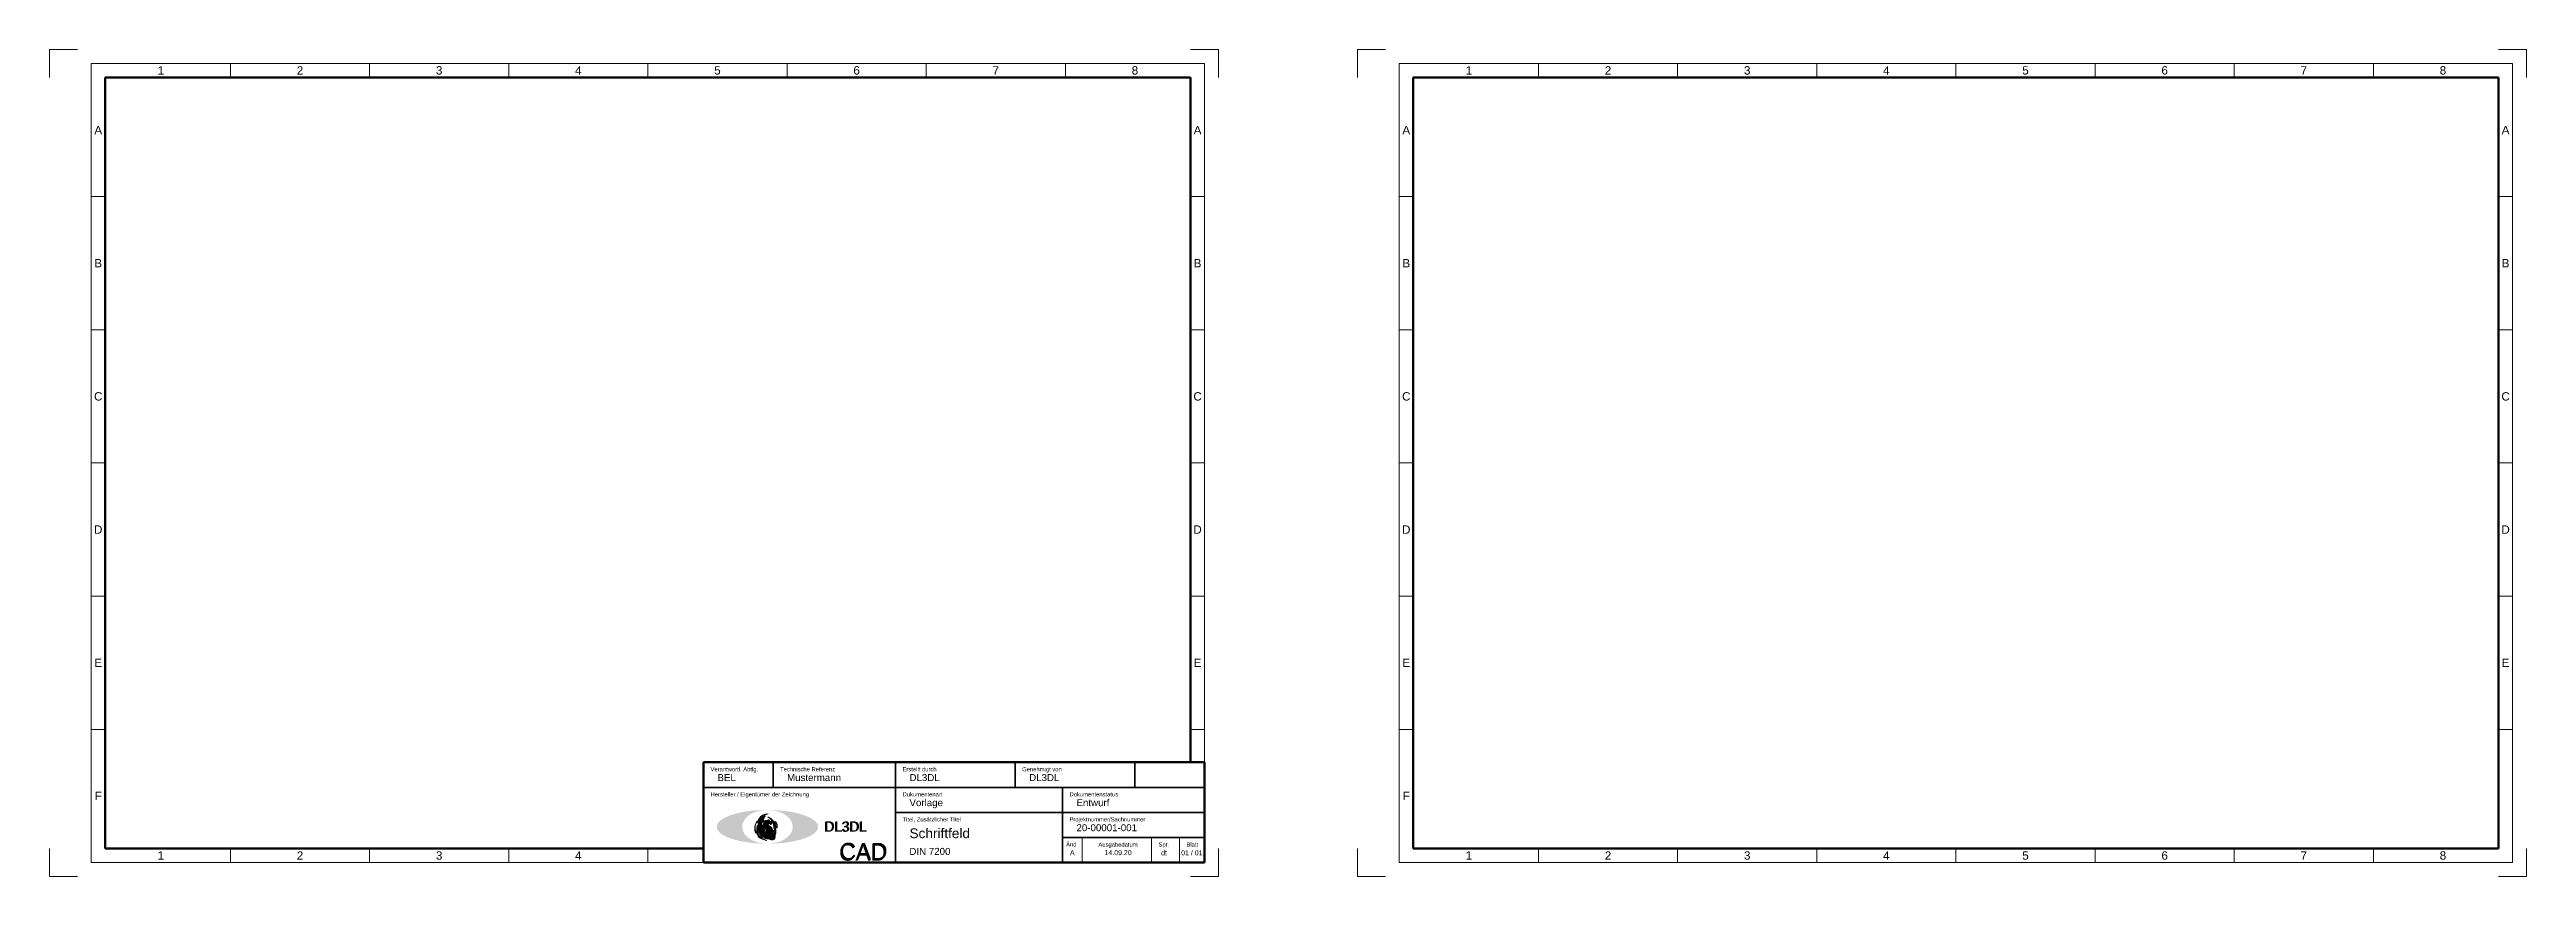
# Model space of a CAD drawing. Header units: millimetres. Extents: x 633 to 4785, y -1154 to 2521.
# Drawn here: x 1342 to 2232, y -547 to -250 of the extents above; entities that cross this region are included whole.
import ezdxf
from ezdxf.enums import TextEntityAlignment as Align

# ---------------------------------------------------------------- set-up
doc = ezdxf.new("R2010")
doc.units = ezdxf.units.MM
doc.header["$LTSCALE"] = 5
doc.linetypes.add('AUSGEZOGEN', pattern=[0])
for name, color, linetype, lineweight, true_color in [('_Blattschnitt', 1, 'Continuous', 5, 0xff0000), ('_PK_0.18mm', 4, 'Continuous', 18, 0x00ffff), ('_PK_0.35mm', 4, 'Continuous', 35, 0x00ffff), ('_PK_0.70mm', 30, 'Continuous', 70, 0xff7f00), ('_PK_Text_ausgefüllt', 3, 'Continuous', 5, 0x00ff00), ('_PK_Text_Vorgabe', 1, 'Continuous', 5, 0xff0000), ('_Raster_0.18mm', 94, 'Continuous', 18, 0x008000), ('_Raster_1.00mm', 5, 'Continuous', 100, 0x0000ff), ('_Raster_Einteilung', 7, 'Continuous', 18, 0x000000), ('_Raster_txt', 7, 'Continuous', 5, 0x000000), ('pfoenix', 5, 'Continuous', 5, 0x0000ff)]:
    doc.layers.add(name, color=color, linetype=linetype, lineweight=lineweight, true_color=true_color)
for name, color, linetype, true_color in [('Logo', 5, 'Continuous', 0x0000ff), ('Logo Text', 1, 'Continuous', 0xff0000), ('Logo_a', 1, 'Continuous', 0xff0000), ('Logo_b', 30, 'Continuous', 0xff7f00), ('Logo_c', 12, 'Continuous', 0xaa0000)]:
    doc.layers.add(name, color=color, linetype=linetype, true_color=true_color)
doc.styles.add('textstyle1001', font='')
doc.styles.add('textstyle1011', font='')
doc.styles.add('textstyle1015', font='')
doc.styles.add('textstyle1025', font='')
doc.styles.add('textstyle1035', font='')
doc.styles.add('textstyle1038', font='')
doc.styles.add('textstyle1048', font='')
doc.styles.add('textstyle1058', font='')
doc.styles.add('textstyle1068', font='')
doc.styles.add('textstyle1078', font='')
doc.styles.add('textstyle1088', font='')
doc.styles.add('textstyle278', font='')
doc.styles.add('textstyle279', font='')
doc.styles.add('textstyle280', font='')
doc.styles.add('textstyle281', font='')
doc.styles.add('textstyle282', font='')
doc.styles.add('textstyle283', font='')
doc.styles.add('textstyle284', font='')
doc.styles.add('textstyle285', font='')
doc.styles.add('textstyle286', font='')
doc.styles.add('textstyle287', font='')
doc.styles.add('textstyle288', font='')
doc.styles.add('textstyle289', font='')
doc.styles.add('textstyle290', font='')
doc.styles.add('textstyle291', font='')
doc.styles.add('textstyle292', font='')
doc.styles.add('textstyle293', font='')
doc.styles.add('textstyle294', font='')
doc.styles.add('textstyle295', font='')
doc.styles.add('textstyle296', font='')
doc.styles.add('textstyle297', font='')
doc.styles.add('textstyle298', font='')
doc.styles.add('textstyle299', font='')
doc.styles.add('textstyle316', font='')
doc.styles.add('textstyle317', font='')
doc.styles.add('textstyle318', font='')
doc.styles.add('textstyle319', font='')
doc.styles.add('textstyle320', font='')
doc.styles.add('textstyle321', font='')
doc.styles.add('textstyle322', font='')
doc.styles.add('textstyle323', font='')
doc.styles.add('textstyle324', font='')
doc.styles.add('textstyle325', font='')
doc.styles.add('textstyle326', font='')
doc.styles.add('textstyle327', font='')
doc.styles.add('textstyle328', font='')
doc.styles.add('textstyle329', font='')
doc.styles.add('textstyle330', font='')
doc.styles.add('textstyle331', font='')
doc.styles.add('textstyle332', font='')
doc.styles.add('textstyle333', font='')
doc.styles.add('textstyle334', font='')
doc.styles.add('textstyle335', font='')
doc.styles.add('textstyle336', font='')
doc.styles.add('textstyle337', font='')
doc.styles.add('textstyle338', font='')
doc.styles.add('textstyle339', font='')
doc.styles.add('textstyle340', font='')
doc.styles.add('textstyle341', font='')
doc.styles.add('textstyle342', font='')
doc.styles.add('textstyle343', font='')
doc.styles.add('textstyle659', font='')
doc.styles.add('textstyle775', font='')
doc.styles.add('textstyle787', font='')
doc.styles.add('textstyle797', font='')
doc.styles.add('textstyle809', font='')
doc.styles.add('textstyle820', font='')
doc.styles.add('textstyle833', font='')
doc.styles.add('textstyle845', font='')
doc.styles.add('textstyle853', font='')
doc.styles.add('textstyle865', font='')
doc.styles.add('textstyle877', font='')
doc.styles.add('textstyle893', font='')
doc.styles.add('textstyle903', font='')
doc.styles.add('textstyle913', font='')
doc.styles.add('textstyle923', font='')
doc.styles.add('textstyle933', font='')
doc.styles.add('textstyle967', font='')
doc.styles.add('textstyle980', font='')
doc.styles.add('textstyle991', font='')
doc.styles.get('textstyle1001').set_extended_font_data('Arial')
doc.styles.get('textstyle1011').set_extended_font_data('Arial')
doc.styles.get('textstyle1015').set_extended_font_data('URW Chancery L')
doc.styles.get('textstyle1025').set_extended_font_data('URW Chancery L')
doc.styles.get('textstyle1035').set_extended_font_data('URW Chancery L')
doc.styles.get('textstyle1038').set_extended_font_data('Arial')
doc.styles.get('textstyle1048').set_extended_font_data('Arial')
doc.styles.get('textstyle1058').set_extended_font_data('Arial')
doc.styles.get('textstyle1068').set_extended_font_data('Arial')
doc.styles.get('textstyle1078').set_extended_font_data('Arial')
doc.styles.get('textstyle1088').set_extended_font_data('Arial')
doc.styles.get('textstyle278').set_extended_font_data('Arial')
doc.styles.get('textstyle279').set_extended_font_data('Arial')
doc.styles.get('textstyle280').set_extended_font_data('Arial')
doc.styles.get('textstyle281').set_extended_font_data('Arial')
doc.styles.get('textstyle282').set_extended_font_data('Arial')
doc.styles.get('textstyle283').set_extended_font_data('Arial')
doc.styles.get('textstyle284').set_extended_font_data('Arial')
doc.styles.get('textstyle285').set_extended_font_data('Arial')
doc.styles.get('textstyle286').set_extended_font_data('Arial')
doc.styles.get('textstyle287').set_extended_font_data('Arial')
doc.styles.get('textstyle288').set_extended_font_data('Arial')
doc.styles.get('textstyle289').set_extended_font_data('Arial')
doc.styles.get('textstyle290').set_extended_font_data('Arial')
doc.styles.get('textstyle291').set_extended_font_data('Arial')
doc.styles.get('textstyle292').set_extended_font_data('Arial')
doc.styles.get('textstyle293').set_extended_font_data('Arial')
doc.styles.get('textstyle294').set_extended_font_data('Arial')
doc.styles.get('textstyle295').set_extended_font_data('Arial')
doc.styles.get('textstyle296').set_extended_font_data('Arial')
doc.styles.get('textstyle297').set_extended_font_data('Arial')
doc.styles.get('textstyle298').set_extended_font_data('Arial')
doc.styles.get('textstyle299').set_extended_font_data('Arial')
doc.styles.get('textstyle316').set_extended_font_data('Arial')
doc.styles.get('textstyle317').set_extended_font_data('Arial')
doc.styles.get('textstyle318').set_extended_font_data('Arial')
doc.styles.get('textstyle319').set_extended_font_data('Arial')
doc.styles.get('textstyle320').set_extended_font_data('Arial')
doc.styles.get('textstyle321').set_extended_font_data('Arial')
doc.styles.get('textstyle322').set_extended_font_data('Arial')
doc.styles.get('textstyle323').set_extended_font_data('Arial')
doc.styles.get('textstyle324').set_extended_font_data('Arial')
doc.styles.get('textstyle325').set_extended_font_data('Arial')
doc.styles.get('textstyle326').set_extended_font_data('Arial')
doc.styles.get('textstyle327').set_extended_font_data('Arial')
doc.styles.get('textstyle328').set_extended_font_data('Arial')
doc.styles.get('textstyle329').set_extended_font_data('Arial')
doc.styles.get('textstyle330').set_extended_font_data('Arial')
doc.styles.get('textstyle331').set_extended_font_data('Arial')
doc.styles.get('textstyle332').set_extended_font_data('Arial')
doc.styles.get('textstyle333').set_extended_font_data('Arial')
doc.styles.get('textstyle334').set_extended_font_data('Arial')
doc.styles.get('textstyle335').set_extended_font_data('Arial')
doc.styles.get('textstyle336').set_extended_font_data('Arial')
doc.styles.get('textstyle337').set_extended_font_data('Arial')
doc.styles.get('textstyle338').set_extended_font_data('Arial')
doc.styles.get('textstyle339').set_extended_font_data('Arial')
doc.styles.get('textstyle340').set_extended_font_data('Arial')
doc.styles.get('textstyle341').set_extended_font_data('Arial')
doc.styles.get('textstyle342').set_extended_font_data('Arial')
doc.styles.get('textstyle343').set_extended_font_data('Arial')
doc.styles.get('textstyle659').set_extended_font_data('URW Chancery L')
doc.styles.get('textstyle775').set_extended_font_data('Arial')
doc.styles.get('textstyle787').set_extended_font_data('Arial')
doc.styles.get('textstyle797').set_extended_font_data('Arial')
doc.styles.get('textstyle809').set_extended_font_data('Arial')
doc.styles.get('textstyle820').set_extended_font_data('Arial')
doc.styles.get('textstyle833').set_extended_font_data('Arial')
doc.styles.get('textstyle845').set_extended_font_data('Arial')
doc.styles.get('textstyle853').set_extended_font_data('Arial')
doc.styles.get('textstyle865').set_extended_font_data('Arial')
doc.styles.get('textstyle877').set_extended_font_data('Arial')
doc.styles.get('textstyle893').set_extended_font_data('Arial')
doc.styles.get('textstyle903').set_extended_font_data('Arial')
doc.styles.get('textstyle913').set_extended_font_data('Arial')
doc.styles.get('textstyle923').set_extended_font_data('Arial')
doc.styles.get('textstyle933').set_extended_font_data('Arial')
doc.styles.get('textstyle967').set_extended_font_data('Arial')
doc.styles.get('textstyle980').set_extended_font_data('Arial')
doc.styles.get('textstyle991').set_extended_font_data('Arial')

msp = doc.modelspace()

# ---------------------------------------------------------------- texts
at = {"layer": '_PK_Text_ausgefüllt', "linetype": 'AUSGEZOGEN', "lineweight": 5}
for s, height, style, p in [('BEL', 2.5, 'textstyle1058', (1582.38, -511.21)), ('Mustermann', 2.5, 'textstyle1068', (1607.38, -511.21)), ('DL3DL', 2.5, 'textstyle1038', (1651.38, -511.21)), ('DL3DL', 2.5, 'textstyle1048', (1694.38, -511.21)), ('Vorlage', 2.5, 'textstyle1088', (1651.38, -520.21)), ('Entwurf', 2.5, 'textstyle1078', (1711.38, -520.21)), ('Schriftfeld', 3.5, 'textstyle923', (1651.38, -531.21)), ('20-00001-001', 2.5, 'textstyle913', (1711.38, -529.21)), ('DIN 7200', 2.5, 'textstyle933', (1651.34, -537.71))]:
    msp.add_text(s, height=height, dxfattribs=dict(at, style=style)).set_placement(p, align=Align.MIDDLE_LEFT)
for s, style, p in [('A', 'textstyle903', (1709.89, -538.2)), ('14.09.20', 'textstyle893', (1726.34, -538.17)), ('dt', 'textstyle1011', (1742.84, -538.23)), ('01 / 01', 'textstyle1001', (1752.84, -538.23))]:
    msp.add_text(s, height=1.8, dxfattribs=dict(at, style=style)).set_placement(p, align=Align.MIDDLE_CENTER)
at = {"layer": '_PK_Text_Vorgabe', "linetype": 'AUSGEZOGEN', "lineweight": 5}
for s, style, p in [('Verantwortl. Abtlg.', 'textstyle991', (1579.88, -508.21)), ('Technische Referenz', 'textstyle980', (1604.88, -508.21)), ('Erstellt durch', 'textstyle967', (1648.88, -508.21)), ('Genehmigt von', 'textstyle820', (1691.88, -508.21)), ('Hersteller / Eigentümer der Zeichnung', 'textstyle833', (1579.88, -517.21)), ('Dukumentenart', 'textstyle845', (1648.88, -517.21)), ('Dokumentenstatus', 'textstyle809', (1708.88, -517.21)), ('Titel, Zusätzlicher Titel', 'textstyle797', (1648.88, -526.21)), ('Projektnummer/Sachnummer', 'textstyle877', (1708.88, -526.21)), ('Änd', 'textstyle865', (1707.67, -535.2)), ('Ausgabedatum', 'textstyle853', (1719.26, -535.28)), ('Spr.', 'textstyle787', (1740.88, -535.21)), ('Blatt', 'textstyle775', (1750.88, -535.21))]:
    msp.add_text(s, height=1.5, dxfattribs=dict(at, style=style)).set_placement(p, align=Align.MIDDLE_LEFT)
at = {"layer": '_Raster_txt', "char_height": 3, "attachment_point": 5}
for s, insert, style in [('1', (1382.38, -257.21), 'textstyle316'), ('2', (1432.38, -257.21), 'textstyle318'), ('3', (1482.38, -257.21), 'textstyle320'), ('4', (1532.38, -257.21), 'textstyle322'), ('5', (1582.38, -257.21), 'textstyle324'), ('6', (1632.38, -257.21), 'textstyle326'), ('7', (1682.38, -257.21), 'textstyle328'), ('8', (1732.38, -257.21), 'textstyle330'), ('1', (1852.38, -257.21), 'textstyle317'), ('2', (1902.38, -257.21), 'textstyle319'), ('3', (1952.38, -257.21), 'textstyle321'), ('4', (2002.38, -257.21), 'textstyle323'), ('5', (2052.38, -257.21), 'textstyle325'), ('6', (2102.38, -257.21), 'textstyle327'), ('7', (2152.38, -257.21), 'textstyle329'), ('8', (2202.38, -257.21), 'textstyle331'), ('A', (1359.88, -278.63), 'textstyle278'), ('A', (1754.88, -278.63), 'textstyle290'), ('A', (1829.88, -278.63), 'textstyle279'), ('A', (2224.88, -278.63), 'textstyle291'), ('B', (1359.88, -326.46), 'textstyle280'), ('B', (1754.88, -326.46), 'textstyle292'), ('B', (1829.88, -326.46), 'textstyle281'), ('B', (2224.88, -326.46), 'textstyle293'), ('C', (1359.88, -374.3), 'textstyle282'), ('C', (1754.88, -374.3), 'textstyle294'), ('C', (1829.88, -374.3), 'textstyle283'), ('C', (2224.88, -374.3), 'textstyle295'), ('D', (1359.88, -422.13), 'textstyle284'), ('D', (1754.88, -422.13), 'textstyle296'), ('D', (1829.88, -422.13), 'textstyle285'), ('D', (2224.88, -422.13), 'textstyle297'), ('E', (1359.88, -469.96), 'textstyle286'), ('E', (1754.88, -469.96), 'textstyle298'), ('E', (1829.88, -469.96), 'textstyle287'), ('E', (2224.88, -469.96), 'textstyle299'), ('F', (1359.88, -517.8), 'textstyle288'), ('F', (1829.88, -517.8), 'textstyle289'), ('1', (1382.38, -539.21), 'textstyle332'), ('2', (1432.38, -539.21), 'textstyle334'), ('3', (1482.38, -539.21), 'textstyle336'), ('4', (1532.38, -539.21), 'textstyle338'), ('1', (1852.38, -539.21), 'textstyle333'), ('2', (1902.38, -539.21), 'textstyle335'), ('3', (1952.38, -539.21), 'textstyle337'), ('4', (2002.38, -539.21), 'textstyle339'), ('5', (2052.38, -539.21), 'textstyle340'), ('6', (2102.38, -539.21), 'textstyle341'), ('7', (2152.38, -539.21), 'textstyle342'), ('8', (2202.38, -539.21), 'textstyle343')]:
    msp.add_mtext(s, dxfattribs=dict(at, insert=insert, style=style))
at = {"layer": 'Logo', "attachment_point": 5}
for s, insert, char_height, style in [('DL3DL\\P', (1628.25, -528.89), 3.641, 'textstyle1035'), ('CAD\\P', (1634.63, -538.05), 6.069, 'textstyle1015')]:
    msp.add_mtext(s, dxfattribs=dict(at, insert=insert, char_height=char_height, style=style))
at = {"layer": 'Logo Text', "attachment_point": 5}
for s, insert, char_height, style in [('DL3DL\\P', (1628.61, -528.78), 3.641, 'textstyle659'), ('CAD\\P', (1634.91, -537.72), 6.069, 'textstyle1025')]:
    msp.add_mtext(s, dxfattribs=dict(at, insert=insert, char_height=char_height, style=style))

# ---------------------------------------------------------------- hatches: boundary and pattern name
at = {"layer": 'Logo_a'}
h = msp.add_hatch(color=256, dxfattribs=at)
edge = h.paths.add_edge_path()
edge.add_ellipse((1600.34, -528.89), major_axis=(15.17, 0), ratio=0.4, start_angle=0, end_angle=360)
edge = h.paths.add_edge_path()
edge.add_ellipse((1600.34, -528.89), major_axis=(12.14, 0), ratio=0.5, start_angle=0, end_angle=360)
at = {"layer": 'Logo_b'}
h = msp.add_hatch(color=256, dxfattribs=at)
edge = h.paths.add_edge_path()
edge.add_ellipse((1600.34, -528.89), major_axis=(12.14, 0), ratio=0.5, start_angle=0, end_angle=360)
edge = h.paths.add_edge_path()
edge.add_ellipse((1600.34, -528.89), major_axis=(9.1, 0), ratio=0.666667, start_angle=0, end_angle=360)
at = {"layer": 'Logo_c'}
h = msp.add_hatch(color=256, dxfattribs=at)
edge = h.paths.add_edge_path()
edge.add_ellipse((1600.34, -528.89), major_axis=(15.17, 0), ratio=0.4, start_angle=0, end_angle=360)
edge = h.paths.add_edge_path()
edge.add_ellipse((1600.34, -528.89), major_axis=(18.21, 0), ratio=0.333333, start_angle=0, end_angle=360)
at = {"layer": 'pfoenix'}
h = msp.add_hatch(color=256, dxfattribs=at)
edge = h.paths.add_edge_path()
edge.add_spline(control_points=[(1599.07, -529.69), (1599.49, -529.95), (1599.19, -530.45), (1599.19, -530.45), (1599.19, -530.45), (1599.3, -530.7), (1599.96, -530.71), (1599.86, -530.1), (1599.73, -529.69), (1599.19, -529.14), (1598.75, -528.78), (1598.59, -528.29), (1598.91, -527.78), (1599.44, -527.44), (1599.53, -527.3), (1599.46, -527.12), (1599.16, -527.13), (1598.89, -527.2), (1598.67, -527.08), (1598.72, -526.71), (1599.07, -526.53), (1599.08, -526.52), (1599.08, -526.53), (1598.98, -526.69), (1598.83, -526.81), (1598.96, -526.92), (1599.36, -526.81), (1599.83, -526.55), (1600.68, -526.37), (1600.99, -526.41), (1601.03, -526.49), (1601.07, -526.76), (1600.97, -526.99), (1601.39, -526.94), (1601.68, -527.07), (1601.92, -527.32), (1601.86, -527.72), (1601.58, -528.07), (1601.47, -528.16), (1601.47, -528.16), (1601.44, -527.95), (1601.37, -527.73), (1601.12, -527.68), (1600.78, -527.74), (1600.62, -528.07), (1600.64, -528.49), (1600.95, -528.62), (1601.57, -528.83), (1601.86, -529.21)], knot_values=[0, 0, 0, 0, 1, 2, 3, 4, 5, 6, 7, 8, 9, 10, 11, 12, 13, 14, 15, 16, 17, 18, 19, 20, 21, 22, 23, 24, 25, 26, 27, 28, 29, 30, 31, 32, 33, 34, 35, 36, 37, 38, 39, 40, 41, 42, 43, 44, 45, 46, 46, 46, 46], degree=3, periodic=0)
edge.add_spline(control_points=[(1601.86, -529.21), (1602.14, -529.7), (1602.34, -530.39), (1602.23, -531.05), (1601.99, -531.65), (1601.77, -532.02), (1601.77, -532.02), (1602.49, -531.58), (1602.69, -530.84), (1602.68, -530.28), (1602.61, -530.12), (1602.82, -530.5), (1602.85, -531.17), (1602.71, -531.59), (1602.13, -532.67), (1601.52, -533.07), (1600.83, -533.26), (1600, -533.27), (1599.48, -533.01), (1599.48, -533.01), (1599.48, -533.01)], knot_values=[0, 0, 0, 0, 1, 2, 3, 4, 5, 6, 7, 8, 9, 10, 11, 12, 13, 14, 15, 16, 17, 18, 18, 18, 18], degree=3, periodic=0)
edge.add_spline(control_points=[(1599.48, -533.01), (1599.48, -533.01), (1599.42, -533.05), (1595.36, -528.39), (1599.56, -525.03)], knot_values=[0, 0, 0, 0, 1, 2, 2, 2, 2], degree=3, periodic=0)
edge.add_spline(control_points=[(1599.56, -525.03), (1597.72, -527.43), (1599.07, -529.69), (1599.07, -529.69), (1599.07, -529.69), (1599.07, -529.69), (1599.07, -529.69)], knot_values=[0, 0, 0, 0, 1, 2, 3, 4, 4, 4, 4], degree=3, periodic=0)
h = msp.add_hatch(color=256, dxfattribs=at)
edge = h.paths.add_edge_path()
edge.add_spline(control_points=[(1598.94, -524.96), (1596.86, -529.01), (1598.8, -533.23), (1598.79, -533.25), (1598.79, -533.25), (1595.78, -528.95), (1598.94, -524.96), (1598.94, -524.96), (1598.94, -524.96)], knot_values=[0, 0, 0, 0, 1, 2, 3, 4, 5, 6, 6, 6, 6], degree=3, periodic=0)
h = msp.add_hatch(color=256, dxfattribs=at)
edge = h.paths.add_edge_path()
edge.add_spline(control_points=[(1600.64, -524.2), (1597.85, -524.88), (1596.83, -527.55), (1596.83, -527.55)], knot_values=[0, 0, 0, 0, 1, 1, 1, 1], degree=3, periodic=0)
edge.add_spline(control_points=[(1596.83, -527.55), (1596.86, -527.35), (1597.24, -524.21), (1600.64, -524.2)], knot_values=[0, 0, 0, 0, 1, 1, 1, 1], degree=3, periodic=0)
h = msp.add_hatch(color=256, dxfattribs=at)
edge = h.paths.add_edge_path()
edge.add_spline(control_points=[(1596.79, -526.79), (1595.11, -528.39), (1595.92, -531.07), (1596.28, -531.25)], knot_values=[0, 0, 0, 0, 1, 1, 1, 1], degree=3, periodic=0)
edge.add_spline(control_points=[(1596.28, -531.25), (1596.17, -531.16), (1595.36, -528.47), (1596.79, -526.79)], knot_values=[0, 0, 0, 0, 1, 1, 1, 1], degree=3, periodic=0)
h = msp.add_hatch(color=256, dxfattribs=at)
edge = h.paths.add_edge_path()
edge.add_spline(control_points=[(1596.59, -528.47), (1596.69, -532.44), (1600.15, -533.81), (1600.15, -533.81), (1600.15, -533.81), (1596.27, -532.85), (1596.62, -528.52), (1596.62, -528.52), (1596.59, -528.47)], knot_values=[0, 0, 0, 0, 1, 2, 3, 4, 5, 6, 6, 6, 6], degree=3, periodic=0)
h = msp.add_hatch(color=256, dxfattribs=at)
edge = h.paths.add_edge_path()
edge.add_spline(control_points=[(1602.49, -528.18), (1602.55, -528.52), (1602.59, -528.79), (1602.62, -529.21), (1602.63, -529.54), (1602.62, -529.54), (1602.62, -529.54), (1602.77, -529.09), (1602.77, -528.57), (1602.66, -527.63), (1602.36, -526.77), (1602.11, -526.35), (1601.4, -525.77), (1600.45, -525.35), (1600.45, -525.35), (1600.45, -525.35)], knot_values=[0, 0, 0, 0, 1, 2, 3, 4, 5, 6, 7, 8, 9, 10, 11, 12, 13, 13, 13, 13], degree=3, periodic=0)
edge.add_spline(control_points=[(1600.45, -525.35), (1601.02, -525.64), (1601.34, -525.97), (1601.68, -526.4), (1602.02, -526.85), (1602.35, -527.57), (1602.49, -528.18)], knot_values=[0, 0, 0, 0, 1, 2, 3, 4, 4, 4, 4], degree=3, periodic=0)
h = msp.add_hatch(color=256, dxfattribs=at)
edge = h.paths.add_edge_path()
edge.add_spline(control_points=[(1601.25, -533.44), (1601.62, -533.59), (1602.25, -533.6), (1602.59, -533.51), (1602.9, -533.16), (1603.09, -532.69), (1603.12, -532.33), (1603.15, -532.17), (1603.15, -532.17), (1603.15, -532.17), (1603.03, -532.49), (1602.93, -532.6), (1602.68, -532.91), (1602.41, -533.09), (1602.15, -533.2), (1601.76, -533.32), (1601.38, -533.35), (1601.25, -533.35), (1601.11, -533.34), (1601.11, -533.35), (1601.11, -533.35), (1601.19, -533.41), (1601.25, -533.44), (1601.25, -533.44), (1601.25, -533.44)], knot_values=[0, 0, 0, 0, 1, 2, 3, 4, 5, 6, 7, 8, 9, 10, 11, 12, 13, 14, 15, 16, 17, 18, 19, 20, 21, 22, 22, 22, 22], degree=3, periodic=0)
h = msp.add_hatch(color=256, dxfattribs=at)
edge = h.paths.add_edge_path()
edge.add_spline(control_points=[(1603.4, -530.44), (1603.37, -530.97), (1603.21, -531.69), (1602.98, -532.09), (1602.48, -532.56), (1602.2, -532.83), (1602.19, -532.83), (1602.4, -532.47), (1602.68, -532.02), (1602.84, -531.59), (1602.85, -531.17), (1602.66, -530.21)], knot_values=[0, 0, 0, 0, 1, 2, 3, 4, 5, 6, 7, 8, 9, 9, 9, 9], degree=3, periodic=0)
edge.add_spline(control_points=[(1602.66, -530.21), (1602.93, -530.07), (1602.98, -529.78), (1603.01, -528.89), (1602.96, -528.1), (1602.94, -527.67), (1602.67, -526.81), (1602.5, -526.7), (1602.98, -527.31), (1603.13, -527.73), (1603.3, -528.32), (1603.38, -528.9), (1603.42, -529.7), (1603.4, -530.44)], knot_values=[0, 0, 0, 0, 1, 2, 3, 4, 5, 6, 7, 8, 9, 10, 11, 11, 11, 11], degree=3, periodic=0)
h = msp.add_hatch(color=256, dxfattribs=at)
edge = h.paths.add_edge_path()
edge.add_spline(control_points=[(1603.77, -529.23), (1603.76, -528.67), (1603.69, -528.31), (1603.6, -527.89), (1603.43, -527.55), (1603.06, -527.02), (1603.06, -527.02), (1603.06, -527.02)], knot_values=[0, 0, 0, 0, 1, 2, 3, 4, 5, 5, 5, 5], degree=3, periodic=0)
edge.add_spline(control_points=[(1603.06, -527.02), (1603.94, -527.45), (1603.77, -529.23), (1603.77, -529.23), (1603.77, -529.23)], knot_values=[0, 0, 0, 0, 1, 2, 2, 2, 2], degree=3, periodic=0)

# ---------------------------------------------------------------- linework, layer by layer
at = {"layer": '_Blattschnitt'}
for p, q in [((1352.38, -249.71), (1342.38, -249.71)), ((1342.38, -249.71), (1342.38, -259.71)), ((1762.38, -249.71), (1752.38, -249.71)), ((1762.38, -259.71), (1762.38, -249.71)), ((1822.38, -249.71), (1812.38, -249.71)), ((1812.38, -249.71), (1812.38, -259.71)), ((2232.38, -249.71), (2222.38, -249.71)), ((2232.38, -259.71), (2232.38, -249.71)), ((1342.38, -536.71), (1342.38, -546.71)), ((1762.38, -546.71), (1762.38, -536.71)), ((1812.38, -536.71), (1812.38, -546.71)), ((2232.38, -546.71), (2232.38, -536.71)), ((1342.38, -546.71), (1352.38, -546.71)), ((1752.38, -546.71), (1762.38, -546.71)), ((1812.38, -546.71), (1822.38, -546.71)), ((2222.38, -546.71), (2232.38, -546.71))]:
    msp.add_line(p, q, dxfattribs=at)
at = {"layer": '_PK_0.18mm', "linetype": 'AUSGEZOGEN', "lineweight": 18}
for p, q in [((1713.38, -541.71), (1713.38, -532.71)), ((1738.38, -541.71), (1738.38, -532.71)), ((1748.38, -541.71), (1748.38, -532.71))]:
    msp.add_line(p, q, dxfattribs=at)
at = {"layer": '_PK_0.35mm', "linetype": 'AUSGEZOGEN'}
for p, q in [((1602.38, -514.71), (1602.38, -505.71)), ((1646.38, -541.71), (1646.38, -505.71)), ((1689.38, -514.71), (1689.38, -505.71)), ((1732.38, -514.71), (1732.38, -505.71)), ((1577.38, -514.71), (1757.38, -514.71)), ((1706.38, -541.71), (1706.38, -514.71)), ((1646.38, -523.71), (1757.38, -523.71)), ((1706.38, -532.71), (1757.38, -532.71))]:
    msp.add_line(p, q, dxfattribs=at)
at = {"layer": '_PK_0.70mm', "linetype": 'AUSGEZOGEN', "lineweight": 70}
for p, q in [((1577.38, -505.71), (1757.38, -505.71)), ((1577.38, -541.71), (1577.38, -505.71)), ((1757.38, -541.71), (1757.38, -505.71)), ((1577.38, -541.71), (1757.38, -541.71))]:
    msp.add_line(p, q, dxfattribs=at)
at = {"layer": '_Raster_0.18mm', "linetype": 'AUSGEZOGEN', "lineweight": 18}
for p, q in [((1757.38, -254.71), (1357.38, -254.71)), ((1357.38, -254.71), (1357.38, -541.71)), ((1757.38, -505.71), (1757.38, -254.71)), ((2227.38, -254.71), (1827.38, -254.71)), ((1827.38, -254.71), (1827.38, -541.71)), ((2227.38, -541.71), (2227.38, -254.71)), ((1357.38, -541.71), (1577.38, -541.71)), ((1827.38, -541.71), (2227.38, -541.71))]:
    msp.add_line(p, q, dxfattribs=at)
at = {"layer": '_Raster_1.00mm', "linetype": 'AUSGEZOGEN', "lineweight": 100}
for p, q in [((1362.38, -259.71), (1362.38, -536.71)), ((1752.38, -259.71), (1362.38, -259.71)), ((1752.38, -505.71), (1752.38, -259.71)), ((1832.38, -259.71), (1832.38, -536.71)), ((2222.38, -259.71), (1832.38, -259.71)), ((2222.38, -536.71), (2222.38, -259.71)), ((1362.38, -536.71), (1577.38, -536.71)), ((1832.38, -536.71), (2222.38, -536.71))]:
    msp.add_line(p, q, dxfattribs=at)
at = {"layer": '_Raster_Einteilung'}
for p, q in [((1407.38, -254.71), (1407.38, -259.71)), ((1457.38, -254.71), (1457.38, -259.71)), ((1507.38, -254.71), (1507.38, -259.71)), ((1557.38, -254.71), (1557.38, -259.71)), ((1607.38, -254.71), (1607.38, -259.71)), ((1657.38, -254.71), (1657.38, -259.71)), ((1707.38, -254.71), (1707.38, -259.71)), ((1877.38, -254.71), (1877.38, -259.71)), ((1927.38, -254.71), (1927.38, -259.71)), ((1977.38, -254.71), (1977.38, -259.71)), ((2027.38, -254.71), (2027.38, -259.71)), ((2077.38, -254.71), (2077.38, -259.71)), ((2127.38, -254.71), (2127.38, -259.71)), ((2177.38, -254.71), (2177.38, -259.71)), ((1357.38, -302.55), (1362.38, -302.55)), ((1752.38, -302.55), (1757.38, -302.55)), ((1827.38, -302.55), (1832.38, -302.55)), ((2222.38, -302.55), (2227.38, -302.55)), ((1357.38, -350.38), (1362.38, -350.38)), ((1752.38, -350.38), (1757.38, -350.38)), ((1827.38, -350.38), (1832.38, -350.38)), ((2222.38, -350.38), (2227.38, -350.38)), ((1357.38, -398.21), (1362.38, -398.21)), ((1752.38, -398.21), (1757.38, -398.21)), ((1827.38, -398.21), (1832.38, -398.21)), ((2222.38, -398.21), (2227.38, -398.21)), ((1357.38, -446.05), (1362.38, -446.05)), ((1752.38, -446.05), (1757.38, -446.05)), ((1827.38, -446.05), (1832.38, -446.05)), ((2222.38, -446.05), (2227.38, -446.05)), ((1357.38, -493.88), (1362.38, -493.88)), ((1752.38, -493.88), (1757.38, -493.88)), ((1827.38, -493.88), (1832.38, -493.88)), ((2222.38, -493.88), (2227.38, -493.88)), ((1407.38, -536.71), (1407.38, -541.71)), ((1457.38, -536.71), (1457.38, -541.71)), ((1507.38, -536.71), (1507.38, -541.71)), ((1557.38, -536.71), (1557.38, -541.71)), ((1877.38, -536.71), (1877.38, -541.71)), ((1927.38, -536.71), (1927.38, -541.71)), ((1977.38, -536.71), (1977.38, -541.71)), ((2027.38, -536.71), (2027.38, -541.71)), ((2077.38, -536.71), (2077.38, -541.71)), ((2127.38, -536.71), (2127.38, -541.71)), ((2177.38, -536.71), (2177.38, -541.71))]:
    msp.add_line(p, q, dxfattribs=at)
at = {"layer": 'pfoenix'}
for points in [[(1599.56, -525.03), (1595.36, -528.39), (1599.42, -533.05), (1599.48, -533.01), (1599.48, -533.01)], [(1598.94, -524.96), (1596.86, -529.01), (1598.8, -533.23), (1598.79, -533.25), (1598.79, -533.25), (1595.78, -528.95), (1598.94, -524.96), (1598.94, -524.96), (1598.94, -524.96)], [(1600.64, -524.2), (1597.24, -524.21), (1596.86, -527.35), (1596.83, -527.55)], [(1600.64, -524.2), (1597.85, -524.88), (1596.83, -527.55), (1596.83, -527.55)], [(1599.56, -525.03), (1597.72, -527.43), (1599.07, -529.69), (1599.07, -529.69), (1599.07, -529.69), (1599.07, -529.69), (1599.07, -529.69)], [(1596.79, -526.79), (1595.11, -528.39), (1595.92, -531.07), (1596.28, -531.25)], [(1596.79, -526.79), (1595.36, -528.47), (1596.17, -531.16), (1596.28, -531.25)], [(1596.59, -528.47), (1596.69, -532.44), (1600.15, -533.81), (1600.15, -533.81), (1600.15, -533.81), (1596.27, -532.85), (1596.62, -528.52), (1596.62, -528.52), (1596.59, -528.47)], [(1599.07, -529.69), (1599.49, -529.95), (1599.19, -530.45), (1599.19, -530.45), (1599.19, -530.45), (1599.3, -530.7), (1599.96, -530.71), (1599.86, -530.1), (1599.73, -529.69), (1599.19, -529.14), (1598.75, -528.78), (1598.59, -528.29), (1598.91, -527.78), (1599.44, -527.44), (1599.53, -527.3), (1599.46, -527.12), (1599.16, -527.13), (1598.89, -527.2), (1598.67, -527.08), (1598.72, -526.71), (1599.07, -526.53), (1599.08, -526.52), (1599.08, -526.53), (1598.98, -526.69), (1598.83, -526.81), (1598.96, -526.92), (1599.36, -526.81), (1599.83, -526.55), (1600.68, -526.37), (1600.99, -526.41), (1601.03, -526.49), (1601.07, -526.76), (1600.97, -526.99), (1601.39, -526.94), (1601.68, -527.07), (1601.92, -527.32), (1601.86, -527.72), (1601.58, -528.07), (1601.47, -528.16), (1601.47, -528.16), (1601.44, -527.95), (1601.37, -527.73), (1601.12, -527.68), (1600.78, -527.74), (1600.62, -528.07), (1600.64, -528.49), (1600.95, -528.62), (1601.57, -528.83), (1601.86, -529.21)], [(1601.86, -529.21), (1602.14, -529.7), (1602.34, -530.39), (1602.23, -531.05), (1601.99, -531.65), (1601.77, -532.02), (1601.77, -532.02), (1602.49, -531.58), (1602.69, -530.84), (1602.68, -530.28), (1602.61, -530.12), (1602.82, -530.5), (1602.85, -531.17), (1602.71, -531.59), (1602.13, -532.67), (1601.52, -533.07), (1600.83, -533.26), (1600, -533.27), (1599.48, -533.01), (1599.48, -533.01), (1599.48, -533.01)], [(1600.45, -525.35), (1601.02, -525.64), (1601.34, -525.97), (1601.68, -526.4), (1602.02, -526.85), (1602.35, -527.57), (1602.49, -528.18)], [(1602.49, -528.18), (1602.55, -528.52), (1602.59, -528.79), (1602.62, -529.21), (1602.63, -529.54), (1602.62, -529.54), (1602.62, -529.54), (1602.77, -529.09), (1602.77, -528.57), (1602.66, -527.63), (1602.36, -526.77), (1602.11, -526.35), (1601.4, -525.77), (1600.45, -525.35), (1600.45, -525.35), (1600.45, -525.35)], [(1601.25, -533.44), (1601.62, -533.59), (1602.25, -533.6), (1602.59, -533.51), (1602.9, -533.16), (1603.09, -532.69), (1603.12, -532.33), (1603.15, -532.17), (1603.15, -532.17), (1603.15, -532.17), (1603.03, -532.49), (1602.93, -532.6), (1602.68, -532.91), (1602.41, -533.09), (1602.15, -533.2), (1601.76, -533.32), (1601.38, -533.35), (1601.25, -533.35), (1601.11, -533.34), (1601.11, -533.35), (1601.11, -533.35), (1601.19, -533.41), (1601.25, -533.44), (1601.25, -533.44), (1601.25, -533.44)], [(1603.4, -530.44), (1603.37, -530.97), (1603.21, -531.69), (1602.98, -532.09), (1602.48, -532.56), (1602.2, -532.83), (1602.19, -532.83), (1602.4, -532.47), (1602.68, -532.02), (1602.84, -531.59), (1602.85, -531.17), (1602.66, -530.21)], [(1602.66, -530.21), (1602.93, -530.07), (1602.98, -529.78), (1603.01, -528.89), (1602.96, -528.1), (1602.94, -527.67), (1602.67, -526.81), (1602.5, -526.7), (1602.98, -527.31), (1603.13, -527.73), (1603.3, -528.32), (1603.38, -528.9), (1603.42, -529.7), (1603.4, -530.44)], [(1603.06, -527.02), (1603.94, -527.45), (1603.77, -529.23), (1603.77, -529.23), (1603.77, -529.23)], [(1603.77, -529.23), (1603.76, -528.67), (1603.69, -528.31), (1603.6, -527.89), (1603.43, -527.55), (1603.06, -527.02), (1603.06, -527.02), (1603.06, -527.02)]]:
    msp.add_open_spline(points, degree=3, dxfattribs=at)

msp.set_redraw_order([(e.dxf.handle, doc.entitydb.next_handle()) for e in msp.query("TEXT MTEXT ATTDEF DIMENSION ARC_DIMENSION")])  # texts and dimensions are drawn at this point

doc.saveas('drawing.dxf')
